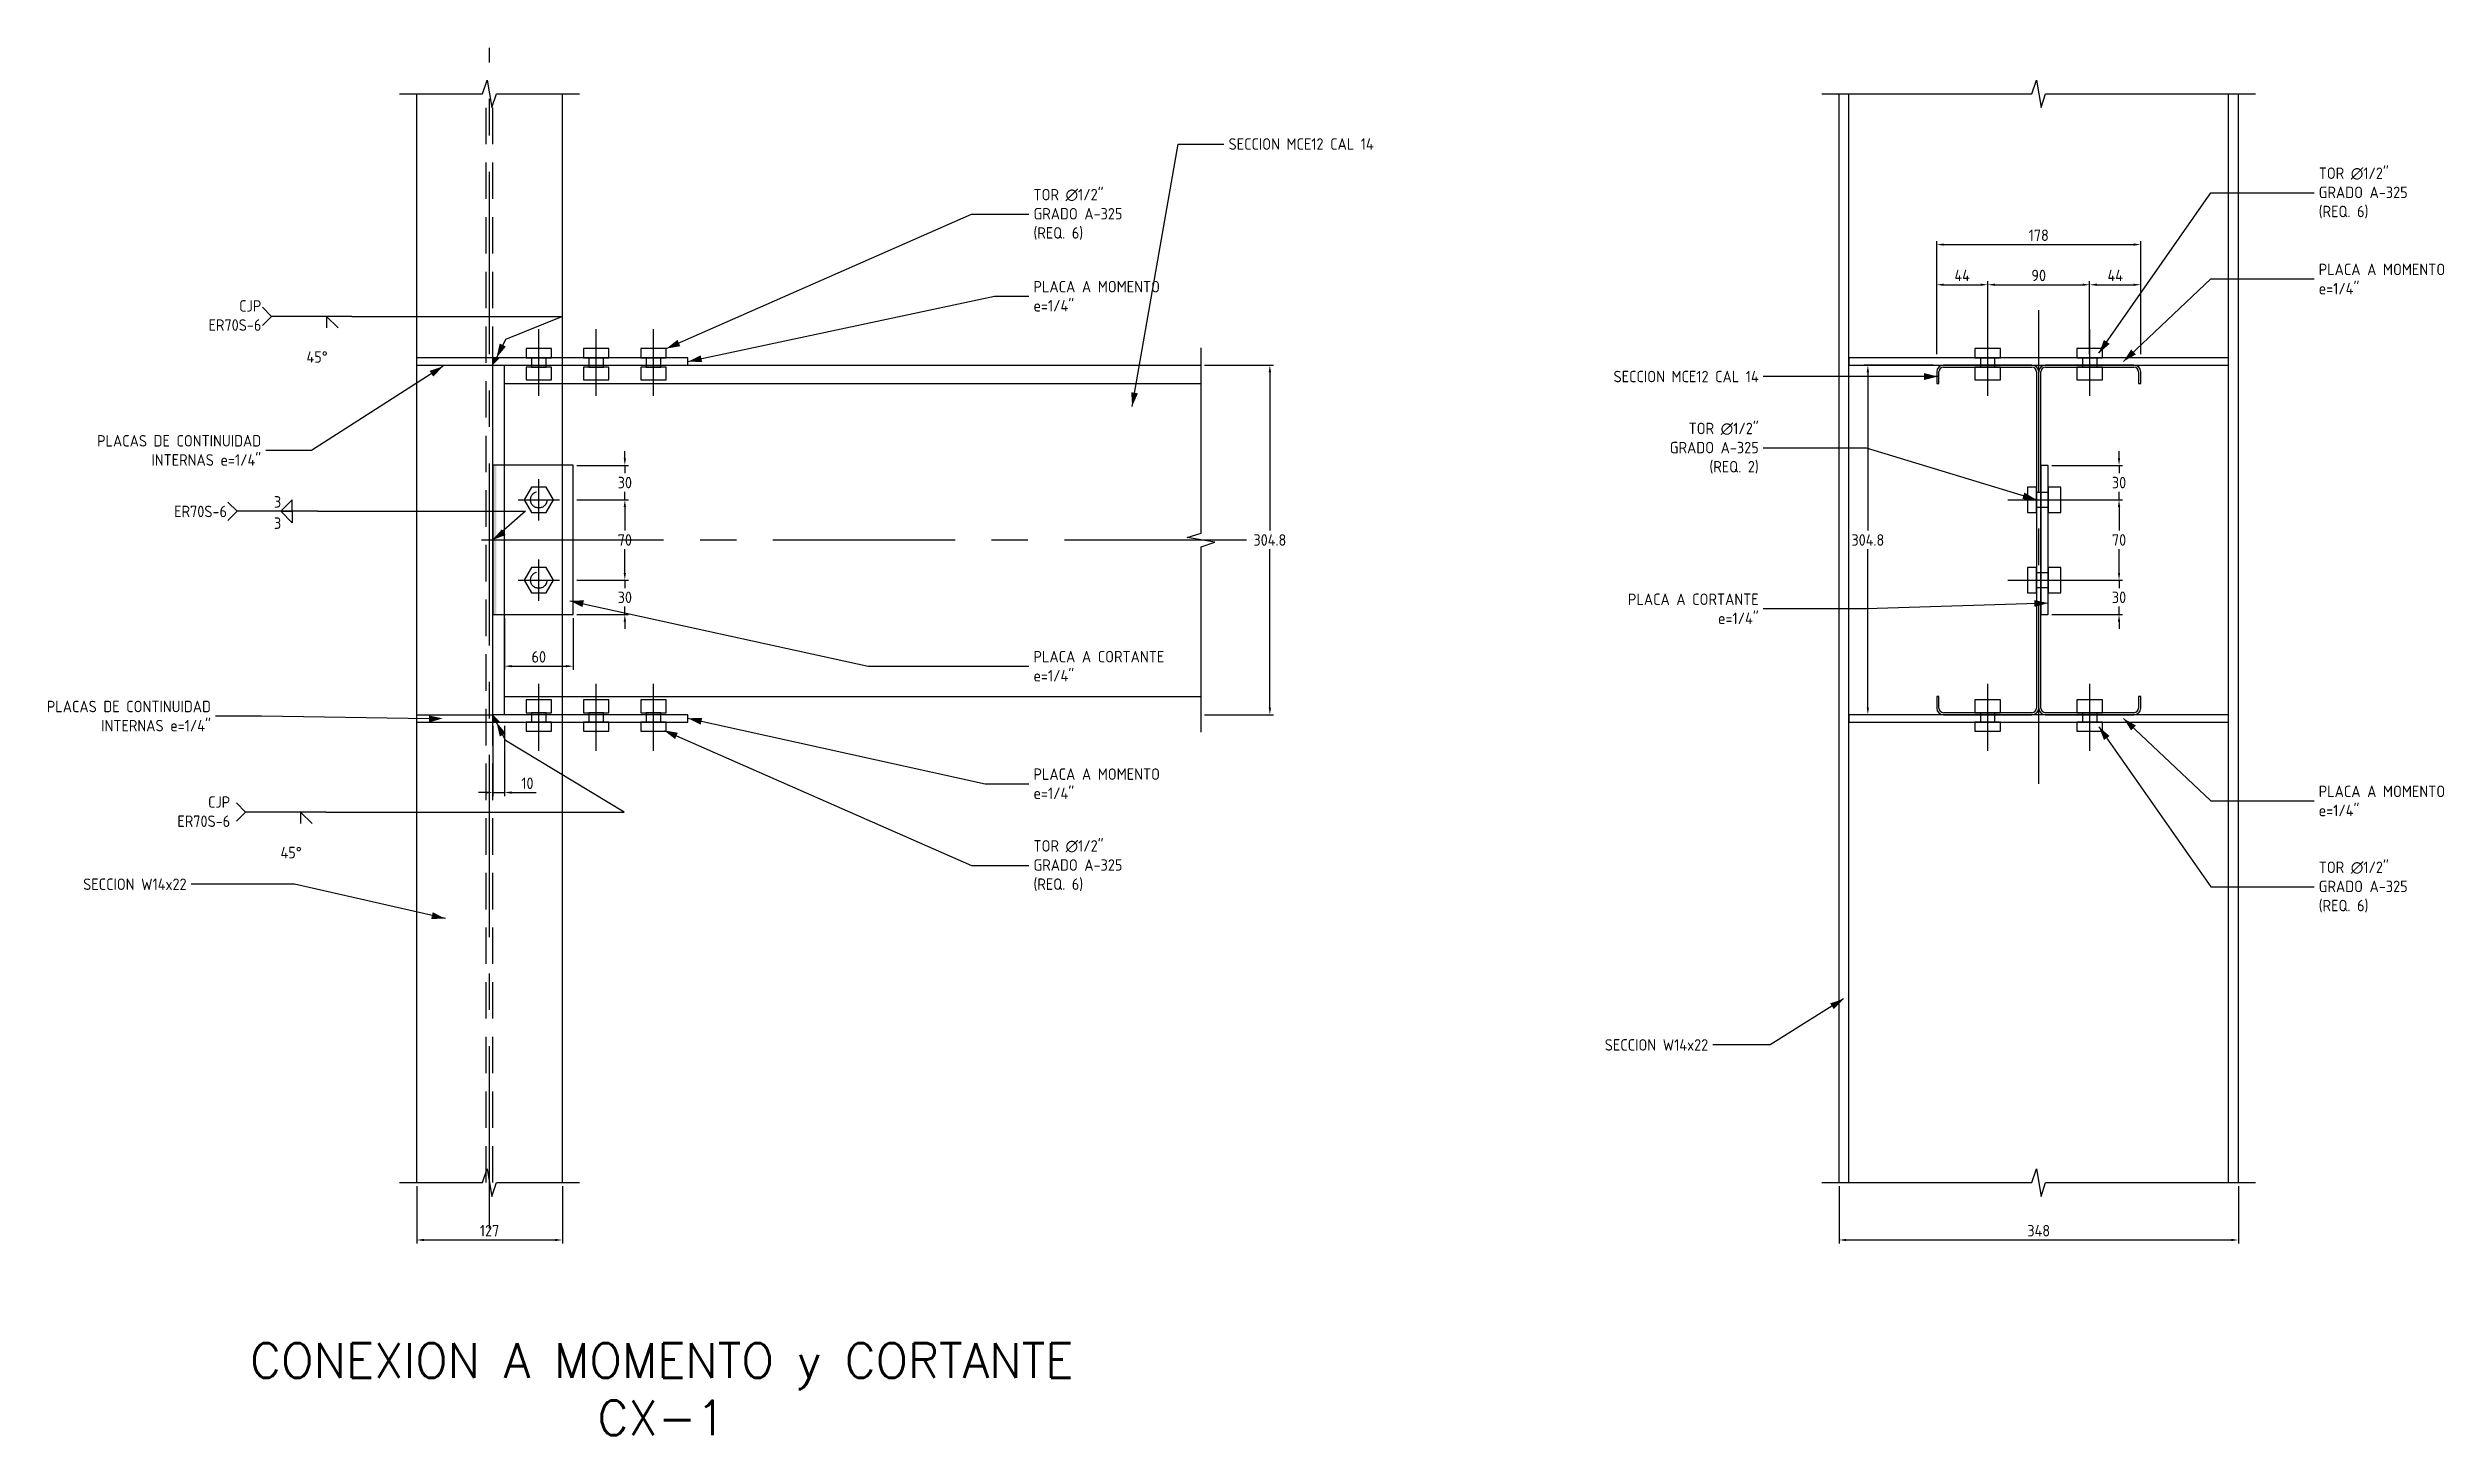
# Model space of a CAD drawing. Header units: millimetres. Extents: x 654 to 11880, y -1480 to 1529.
# Drawn here: x 715 to 2803, y 320 to 1529 of the extents above; entities that cross this region are included whole.
import ezdxf

# ---------------------------------------------------------------- set-up
doc = ezdxf.new("R2010")
doc.units = ezdxf.units.MM
doc.header["$LTSCALE"] = 5
doc.linetypes.add('CENTER', pattern=[50.8, 31.75, -6.35, 6.35, -6.35])
doc.linetypes.add('HIDDEN', pattern=[9.525, 6.35, -3.175])
doc.layers.add('TRAZO-01', color=8, linetype='Continuous')
doc.layers.add('TRAZOS-01', color=8, linetype='Continuous')
doc.styles.add('ISO Proportional', font='isocp.shx')
doc.styles.add('X200-000', font='simplex.shx')
doc.dimstyles.new('STD 05', dxfattribs={"dimscale": 5, "dimtxt": 2, "dimasz": 1.25, "dimexe": 0.625, "dimexo": 0.625, "dimtad": 1, "dimzin": 12, "dimtxsty": 'ISO Proportional', "dimcen": 2.5, "dimclrt": 2, "dimazin": 3, "dimtfac": 1, "dimtmove": 0, "dimatfit": 1})

msp = doc.modelspace()

# ---------------------------------------------------------------- texts
at = {"layer": 'TRAZO-01', "color": 7, "insert": (1250, 380), "char_height": 30, "width": 836.37851, "attachment_point": 5, "style": 'X200-000'}
msp.add_mtext('CONEXION A MOMENTO y CORTANTE', dxfattribs=at)
at = {"layer": 'TRAZO-01', "color": 7, "insert": (1250, 335), "char_height": 30, "attachment_point": 5, "style": 'X200-000'}
msp.add_mtext('CX-1', dxfattribs=at)
at = {"layer": 'TRAZOS-01', "color": 2, "char_height": 10, "style": 'ISO Proportional'}
for s, insert, attachment_point in [('SECCION MCE12 CAL 14', (1744, 1445), 4), ('TOR ∅1/2"\\PGRADO A-325\\P(REQ. 6)', (2694, 1402.4), 4), ('TOR ∅1/2"\\PGRADO A-325\\P(REQ. 6)', (1574, 1383.75), 4), ('PLACA A MOMENTO\\Pe=1/4"', (2694, 1327.4), 4), ('PLACA A MOMENTO\\Pe=1/4"', (1574, 1312.4), 4), ('SECCION MCE12 CAL 14', (2206, 1242.4), 6), ('PLACAS DE CONTINUIDAD\\PINTERNAS e=1/4"', (900.978, 1178.056), 6), ('TOR ∅1/2"\\PGRADO A-325\\P(REQ. 2)', (2206, 1180), 6), ('PLACA A CORTANTE\\Pe=1/4"', (2206, 1040), 6), ('PLACA A CORTANTE\\Pe=1/4"', (1574, 990), 4), ('PLACAS DE CONTINUIDAD\\PINTERNAS e=1/4"', (857.194, 946.54), 6), ('PLACA A MOMENTO\\Pe=1/4"', (1574, 887.6), 4), ('PLACA A MOMENTO\\Pe=1/4"', (2694, 872.6), 4), ('TOR ∅1/2"\\PGRADO A-325\\P(REQ. 6)', (1574, 816.25), 4), ('TOR ∅1/2"\\PGRADO A-325\\P(REQ. 6)', (2694, 797.6), 4), ('SECCION W14x22', (836, 800), 6), ('SECCION W14x22', (2162, 660), 6)]:
    msp.add_mtext(s, dxfattribs=dict(at, insert=insert, attachment_point=attachment_point))
at = {"layer": 'TRAZOS-01', "color": 5, "char_height": 10, "attachment_point": 6, "style": 'ISO Proportional'}
for s, insert in [('CJP\\PER70S-6', (901.136, 1295.61)), (' \\P45°', (958.91, 1267.811)), ('ER70S-6', (871.188, 1124.844)), ('3', (918.455, 1133.178)), ('3', (918.455, 1114.613)), ('CJP\\PER70S-6', (873.984, 863.244)), (' \\P45°', (936.3, 835.931))]:
    msp.add_mtext(s, dxfattribs=dict(at, insert=insert))

# ---------------------------------------------------------------- blocks, each defined once
blk = doc.blocks.new('*D7')
at = {"layer": 'Defpoints', "color": 0, "transparency": 16777216}
for p in [(1102.9, 941.2), (1112.9, 941.2), (1112.9, 879.9)]:
    blk.add_point(p, dxfattribs=at)
at = {"layer": 'TRAZO-01', "color": 0, "lineweight": -2, "transparency": 16777216}
for p, q in [((1102.9, 938.1), (1102.9, 876.8)), ((1112.9, 938.1), (1112.9, 876.8)), ((1096.7, 879.9), (1090.4, 879.9)), ((1102.9, 879.9), (1112.9, 879.9)), ((1119.2, 879.9), (1140.7, 879.9))]:
    blk.add_line(p, q, dxfattribs=at)
at = {"layer": 'TRAZO-01', "color": 0, "transparency": 16777216}
for points in [[(1096.7, 880.9), (1096.7, 878.9), (1102.9, 879.9)], [(1119.2, 880.9), (1119.2, 878.9), (1112.9, 879.9)]]:
    blk.add_solid(points, dxfattribs=at)
at = {"layer": 'TRAZO-01', "color": 2, "transparency": 16777216, "insert": (1133, 888), "char_height": 10, "attachment_point": 5, "style": 'ISO Proportional'}
blk.add_mtext('10', dxfattribs=at)
blk = doc.blocks.new('*D13')
at = {"layer": 'Defpoints', "color": 0, "transparency": 16777216}
for p in [(1036.5, 540), (1163.5, 540), (1163.5, 490)]:
    blk.add_point(p, dxfattribs=at)
at = {"layer": 'TRAZO-01', "color": 0, "lineweight": -2, "transparency": 16777216}
for p, q in [((1036.5, 536.9), (1036.5, 486.9)), ((1163.5, 536.9), (1163.5, 486.9)), ((1042.8, 490), (1157.2, 490))]:
    blk.add_line(p, q, dxfattribs=at)
at = {"layer": 'TRAZO-01', "color": 0, "transparency": 16777216}
for points in [[(1042.8, 491), (1042.8, 489), (1036.5, 490)], [(1157.2, 491), (1157.2, 489), (1163.5, 490)]]:
    blk.add_solid(points, dxfattribs=at)
at = {"layer": 'TRAZO-01', "color": 2, "transparency": 16777216, "insert": (1100, 498.1), "char_height": 10, "attachment_point": 5, "style": 'ISO Proportional'}
blk.add_mtext('127', dxfattribs=at)
blk = doc.blocks.new('*D14')
at = {"layer": 'Defpoints', "color": 0, "transparency": 16777216}
for p in [(1112.9, 1035), (1172.9, 1035), (1172.9, 990)]:
    blk.add_point(p, dxfattribs=at)
at = {"layer": 'TRAZO-01', "color": 0, "lineweight": -2, "transparency": 16777216}
for p, q in [((1112.9, 1031.9), (1112.9, 986.9)), ((1172.9, 1031.9), (1172.9, 986.9)), ((1119.2, 990), (1166.7, 990))]:
    blk.add_line(p, q, dxfattribs=at)
at = {"layer": 'TRAZO-01', "color": 0, "transparency": 16777216}
for points in [[(1119.2, 991), (1119.2, 989), (1112.9, 990)], [(1166.7, 991), (1166.7, 989), (1172.9, 990)]]:
    blk.add_solid(points, dxfattribs=at)
at = {"layer": 'TRAZO-01', "color": 2, "transparency": 16777216, "insert": (1142.9, 998.1), "char_height": 10, "attachment_point": 5, "style": 'ISO Proportional'}
blk.add_mtext('60', dxfattribs=at)
blk = doc.blocks.new('*D15')
at = {"layer": 'Defpoints', "color": 0, "transparency": 16777216}
for p in [(1172.9, 1065), (1217.9, 1065), (1172.9, 1035)]:
    blk.add_point(p, dxfattribs=at)
at = {"layer": 'TRAZO-01', "color": 0, "lineweight": -2, "transparency": 16777216}
for p, q in [((1176, 1065), (1221, 1065)), ((1217.9, 1071.2), (1217.9, 1077.5)), ((1217.9, 1065), (1217.9, 1058.1)), ((1176, 1035), (1221, 1035)), ((1217.9, 1035), (1217.9, 1041.9)), ((1217.9, 1028.8), (1217.9, 1022.5))]:
    blk.add_line(p, q, dxfattribs=at)
at = {"layer": 'TRAZO-01', "color": 0, "transparency": 16777216}
for points in [[(1216.9, 1071.2), (1218.9, 1071.2), (1217.9, 1065)], [(1216.9, 1028.8), (1218.9, 1028.8), (1217.9, 1035)]]:
    blk.add_solid(points, dxfattribs=at)
at = {"layer": 'TRAZO-01', "color": 2, "transparency": 16777216, "insert": (1217.9, 1050), "char_height": 10, "attachment_point": 5, "style": 'ISO Proportional'}
blk.add_mtext('30', dxfattribs=at)
blk = doc.blocks.new('*D16')
at = {"layer": 'Defpoints', "color": 0, "transparency": 16777216}
for p in [(1172.9, 1135), (1217.9, 1135), (1172.9, 1065)]:
    blk.add_point(p, dxfattribs=at)
at = {"layer": 'TRAZO-01', "color": 0, "lineweight": -2, "transparency": 16777216}
for p, q in [((1176, 1135), (1221, 1135)), ((1217.9, 1128.8), (1217.9, 1108.1)), ((1217.9, 1071.2), (1217.9, 1091.9)), ((1176, 1065), (1221, 1065))]:
    blk.add_line(p, q, dxfattribs=at)
at = {"layer": 'TRAZO-01', "color": 0, "transparency": 16777216}
for points in [[(1216.9, 1128.8), (1218.9, 1128.8), (1217.9, 1135)], [(1216.9, 1071.2), (1218.9, 1071.2), (1217.9, 1065)]]:
    blk.add_solid(points, dxfattribs=at)
at = {"layer": 'TRAZO-01', "color": 2, "transparency": 16777216, "insert": (1217.9, 1100), "char_height": 10, "attachment_point": 5, "style": 'ISO Proportional'}
blk.add_mtext('70', dxfattribs=at)
blk = doc.blocks.new('*D17')
at = {"layer": 'Defpoints', "color": 0, "transparency": 16777216}
for p in [(1172.9, 1165), (1217.9, 1165), (1172.9, 1135)]:
    blk.add_point(p, dxfattribs=at)
at = {"layer": 'TRAZO-01', "color": 0, "lineweight": -2, "transparency": 16777216}
for p, q in [((1217.9, 1171.2), (1217.9, 1177.5)), ((1176, 1165), (1221, 1165)), ((1217.9, 1165), (1217.9, 1158.1)), ((1176, 1135), (1221, 1135)), ((1217.9, 1135), (1217.9, 1141.9)), ((1217.9, 1128.8), (1217.9, 1122.5))]:
    blk.add_line(p, q, dxfattribs=at)
at = {"layer": 'TRAZO-01', "color": 0, "transparency": 16777216}
for points in [[(1216.9, 1171.2), (1218.9, 1171.2), (1217.9, 1165)], [(1216.9, 1128.8), (1218.9, 1128.8), (1217.9, 1135)]]:
    blk.add_solid(points, dxfattribs=at)
at = {"layer": 'TRAZO-01', "color": 2, "transparency": 16777216, "insert": (1217.9, 1150), "char_height": 10, "attachment_point": 5, "style": 'ISO Proportional'}
blk.add_mtext('30', dxfattribs=at)
blk = doc.blocks.new('*D18')
at = {"layer": 'Defpoints', "color": 0, "transparency": 16777216}
for p in [(1720, 1252.4), (1780, 1252.4), (1720, 947.6)]:
    blk.add_point(p, dxfattribs=at)
at = {"layer": 'TRAZO-01', "color": 0, "lineweight": -2, "transparency": 16777216}
for p, q in [((1723.1, 1252.4), (1783.1, 1252.4)), ((1780, 1246.2), (1780, 1108.1)), ((1780, 953.9), (1780, 1091.9)), ((1723.1, 947.6), (1783.1, 947.6))]:
    blk.add_line(p, q, dxfattribs=at)
at = {"layer": 'TRAZO-01', "color": 0, "transparency": 16777216}
for points in [[(1779, 1246.2), (1781, 1246.2), (1780, 1252.4)], [(1779, 953.9), (1781, 953.9), (1780, 947.6)]]:
    blk.add_solid(points, dxfattribs=at)
at = {"layer": 'TRAZO-01', "color": 2, "transparency": 16777216, "insert": (1780, 1100), "char_height": 10, "attachment_point": 5, "style": 'ISO Proportional'}
blk.add_mtext('304.8', dxfattribs=at)
blk = doc.blocks.new('*D19')
at = {"layer": 'Defpoints', "color": 0, "transparency": 16777216}
for p in [(2276, 540), (2624, 540), (2624, 490)]:
    blk.add_point(p, dxfattribs=at)
at = {"layer": 'TRAZO-01', "color": 0, "lineweight": -2, "transparency": 16777216}
for p, q in [((2276, 536.9), (2276, 486.9)), ((2624, 536.9), (2624, 486.9)), ((2282.2, 490), (2617.8, 490))]:
    blk.add_line(p, q, dxfattribs=at)
at = {"layer": 'TRAZO-01', "color": 0, "transparency": 16777216}
for points in [[(2282.2, 491), (2282.2, 489), (2276, 490)], [(2617.8, 491), (2617.8, 489), (2624, 490)]]:
    blk.add_solid(points, dxfattribs=at)
at = {"layer": 'TRAZO-01', "color": 2, "transparency": 16777216, "insert": (2450, 498.1), "char_height": 10, "attachment_point": 5, "style": 'ISO Proportional'}
blk.add_mtext('348', dxfattribs=at)
blk = doc.blocks.new('*D24')
at = {"layer": 'Defpoints', "color": 0, "transparency": 16777216}
for p in [(2458.3, 1065), (2520, 1065), (2458.3, 1035)]:
    blk.add_point(p, dxfattribs=at)
at = {"layer": 'TRAZO-01', "color": 0, "lineweight": -2, "transparency": 16777216}
for p, q in [((2461.4, 1065), (2523.1, 1065)), ((2520, 1071.2), (2520, 1077.5)), ((2520, 1065), (2520, 1058.1)), ((2461.4, 1035), (2523.1, 1035)), ((2520, 1035), (2520, 1041.9)), ((2520, 1028.8), (2520, 1022.5))]:
    blk.add_line(p, q, dxfattribs=at)
at = {"layer": 'TRAZO-01', "color": 0, "transparency": 16777216}
for points in [[(2519, 1071.2), (2521, 1071.2), (2520, 1065)], [(2519, 1028.8), (2521, 1028.8), (2520, 1035)]]:
    blk.add_solid(points, dxfattribs=at)
at = {"layer": 'TRAZO-01', "color": 2, "transparency": 16777216, "insert": (2520, 1050), "char_height": 10, "attachment_point": 5, "style": 'ISO Proportional'}
blk.add_mtext('30', dxfattribs=at)
blk = doc.blocks.new('*D25')
at = {"layer": 'Defpoints', "color": 0, "transparency": 16777216}
for p in [(2458.3, 1135), (2520, 1135), (2458.3, 1065)]:
    blk.add_point(p, dxfattribs=at)
at = {"layer": 'TRAZO-01', "color": 0, "lineweight": -2, "transparency": 16777216}
for p, q in [((2461.4, 1135), (2523.1, 1135)), ((2520, 1128.8), (2520, 1108.1)), ((2520, 1071.2), (2520, 1091.9)), ((2461.4, 1065), (2523.1, 1065))]:
    blk.add_line(p, q, dxfattribs=at)
at = {"layer": 'TRAZO-01', "color": 0, "transparency": 16777216}
for points in [[(2519, 1128.8), (2521, 1128.8), (2520, 1135)], [(2519, 1071.2), (2521, 1071.2), (2520, 1065)]]:
    blk.add_solid(points, dxfattribs=at)
at = {"layer": 'TRAZO-01', "color": 2, "transparency": 16777216, "insert": (2520, 1100), "char_height": 10, "attachment_point": 5, "style": 'ISO Proportional'}
blk.add_mtext('70', dxfattribs=at)
blk = doc.blocks.new('*D26')
at = {"layer": 'Defpoints', "color": 0, "transparency": 16777216}
for p in [(2458.3, 1165), (2520, 1165), (2458.3, 1135)]:
    blk.add_point(p, dxfattribs=at)
at = {"layer": 'TRAZO-01', "color": 0, "lineweight": -2, "transparency": 16777216}
for p, q in [((2520, 1171.2), (2520, 1177.5)), ((2461.4, 1165), (2523.1, 1165)), ((2520, 1165), (2520, 1158.1)), ((2461.4, 1135), (2523.1, 1135)), ((2520, 1135), (2520, 1141.9)), ((2520, 1128.8), (2520, 1122.5))]:
    blk.add_line(p, q, dxfattribs=at)
at = {"layer": 'TRAZO-01', "color": 0, "transparency": 16777216}
for points in [[(2519, 1171.2), (2521, 1171.2), (2520, 1165)], [(2519, 1128.8), (2521, 1128.8), (2520, 1135)]]:
    blk.add_solid(points, dxfattribs=at)
at = {"layer": 'TRAZO-01', "color": 2, "transparency": 16777216, "insert": (2520, 1150), "char_height": 10, "attachment_point": 5, "style": 'ISO Proportional'}
blk.add_mtext('30', dxfattribs=at)
blk = doc.blocks.new('*D27')
at = {"layer": 'Defpoints', "color": 0, "transparency": 16777216}
for p in [(2301.1, 1252.4), (2361.1, 1252.4), (2361.1, 947.6)]:
    blk.add_point(p, dxfattribs=at)
at = {"layer": 'TRAZO-01', "color": 0, "lineweight": -2, "transparency": 16777216}
for p, q in [((2358, 1252.4), (2298, 1252.4)), ((2301.1, 1246.2), (2301.1, 1108.1)), ((2301.1, 953.9), (2301.1, 1091.9)), ((2358, 947.6), (2298, 947.6))]:
    blk.add_line(p, q, dxfattribs=at)
at = {"layer": 'TRAZO-01', "color": 0, "transparency": 16777216}
for points in [[(2300.1, 1246.2), (2302.1, 1246.2), (2301.1, 1252.4)], [(2300.1, 953.9), (2302.1, 953.9), (2301.1, 947.6)]]:
    blk.add_solid(points, dxfattribs=at)
at = {"layer": 'TRAZO-01', "color": 2, "transparency": 16777216, "insert": (2301.1, 1100), "char_height": 10, "attachment_point": 5, "style": 'ISO Proportional'}
blk.add_mtext('304.8', dxfattribs=at)
blk = doc.blocks.new('*D61')
at = {"layer": 'Defpoints', "color": 0, "transparency": 16777216}
for p in [(2405.6, 1322.4), (2361.1, 1258.8), (2405.6, 1258.8)]:
    blk.add_point(p, dxfattribs=at)
at = {"layer": 'TRAZO-01', "color": 0, "lineweight": -2, "transparency": 16777216}
for p, q in [((2361.1, 1261.9), (2361.1, 1325.5)), ((2367.3, 1322.4), (2399.3, 1322.4)), ((2405.6, 1261.9), (2405.6, 1325.5))]:
    blk.add_line(p, q, dxfattribs=at)
at = {"layer": 'TRAZO-01', "color": 0, "transparency": 16777216}
for points in [[(2367.3, 1323.4), (2367.3, 1321.4), (2361.1, 1322.4)], [(2399.3, 1323.4), (2399.3, 1321.4), (2405.6, 1322.4)]]:
    blk.add_solid(points, dxfattribs=at)
at = {"layer": 'TRAZO-01', "color": 2, "transparency": 16777216, "insert": (2383.3, 1330.5), "char_height": 10, "width": 31.414, "attachment_point": 5, "style": 'ISO Proportional'}
blk.add_mtext('44', dxfattribs=at)
blk = doc.blocks.new('*D62')
at = {"layer": 'Defpoints', "color": 0, "transparency": 16777216}
for p in [(2494.4, 1322.4), (2405.6, 1258.8), (2494.4, 1258.8)]:
    blk.add_point(p, dxfattribs=at)
at = {"layer": 'TRAZO-01', "color": 0, "lineweight": -2, "transparency": 16777216}
for p, q in [((2405.6, 1261.9), (2405.6, 1325.5)), ((2411.8, 1322.4), (2488.2, 1322.4)), ((2494.4, 1261.9), (2494.4, 1325.5))]:
    blk.add_line(p, q, dxfattribs=at)
at = {"layer": 'TRAZO-01', "color": 0, "transparency": 16777216}
for points in [[(2411.8, 1323.4), (2411.8, 1321.4), (2405.6, 1322.4)], [(2488.2, 1323.4), (2488.2, 1321.4), (2494.4, 1322.4)]]:
    blk.add_solid(points, dxfattribs=at)
at = {"layer": 'TRAZO-01', "color": 2, "transparency": 16777216, "insert": (2450, 1330.5), "char_height": 10, "attachment_point": 5, "style": 'ISO Proportional'}
blk.add_mtext('90', dxfattribs=at)
blk = doc.blocks.new('*D63')
at = {"layer": 'Defpoints', "color": 0, "transparency": 16777216}
for p in [(2538.9, 1322.4), (2494.4, 1258.8), (2538.9, 1258.8)]:
    blk.add_point(p, dxfattribs=at)
at = {"layer": 'TRAZO-01', "color": 0, "lineweight": -2, "transparency": 16777216}
for p, q in [((2494.4, 1261.9), (2494.4, 1325.5)), ((2500.7, 1322.4), (2532.7, 1322.4)), ((2538.9, 1261.9), (2538.9, 1325.5))]:
    blk.add_line(p, q, dxfattribs=at)
at = {"layer": 'TRAZO-01', "color": 0, "transparency": 16777216}
for points in [[(2500.7, 1323.4), (2500.7, 1321.4), (2494.4, 1322.4)], [(2532.7, 1323.4), (2532.7, 1321.4), (2538.9, 1322.4)]]:
    blk.add_solid(points, dxfattribs=at)
at = {"layer": 'TRAZO-01', "color": 2, "transparency": 16777216, "insert": (2516.7, 1330.5), "char_height": 10, "attachment_point": 5, "style": 'ISO Proportional'}
blk.add_mtext('44', dxfattribs=at)
blk = doc.blocks.new('*D64')
at = {"layer": 'Defpoints', "color": 0, "transparency": 16777216}
for p in [(2538.9, 1357.4), (2361.1, 1258.8), (2538.9, 1258.8)]:
    blk.add_point(p, dxfattribs=at)
at = {"layer": 'TRAZO-01', "color": 0, "lineweight": -2, "transparency": 16777216}
for p, q in [((2361.1, 1261.9), (2361.1, 1360.5)), ((2367.3, 1357.4), (2532.7, 1357.4)), ((2538.9, 1261.9), (2538.9, 1360.5))]:
    blk.add_line(p, q, dxfattribs=at)
at = {"layer": 'TRAZO-01', "color": 0, "transparency": 16777216}
for points in [[(2367.3, 1358.4), (2367.3, 1356.4), (2361.1, 1357.4)], [(2532.7, 1358.4), (2532.7, 1356.4), (2538.9, 1357.4)]]:
    blk.add_solid(points, dxfattribs=at)
at = {"layer": 'TRAZO-01', "color": 2, "transparency": 16777216, "insert": (2450, 1365.5), "char_height": 10, "width": 26, "attachment_point": 5, "style": 'ISO Proportional'}
blk.add_mtext('178', dxfattribs=at)

# ---------------------------------------------------------------- dimensions: what is measured, and where the dimension line sits
at = {"layer": 'TRAZO-01'}
for base, p1, p2, text, picture, middle in [((2538.9, 1357.4), (2361.1, 1258.75), (2538.9, 1258.75), '178', '*D64', (2450, 1365.525)), ((2405.55, 1322.4), (2361.1, 1258.75), (2405.55, 1258.75), '44', '*D61', (2383.325, 1330.525)), ((2494.45, 1322.4), (2405.55, 1258.75), (2494.45, 1258.75), '90', '*D62', (2450, 1330.525)), ((2538.9, 1322.4), (2494.45, 1258.75), (2538.9, 1258.75), '44', '*D63', (2516.675, 1330.525))]:
    dim = msp.add_linear_dim(base=base, p1=p1, p2=p2, text=text, dimstyle='STD 05', dxfattribs=at)
    dim.commit()
    dim.dimension.update_dxf_attribs({"geometry": picture, "text_midpoint": middle})
for base, p1, p2, picture, middle in [((1780, 1252.4), (1720, 947.6), (1720, 1252.4), '*D18', (1780, 1100)), ((2301.1, 1252.4), (2361.1, 947.6), (2361.1, 1252.4), '*D27', (2301.1, 1100)), ((1217.9, 1165), (1172.9, 1135), (1172.9, 1165), '*D17', (1217.9, 1150)), ((2520, 1165), (2458.25, 1135), (2458.25, 1165), '*D26', (2520, 1150)), ((1217.9, 1135), (1172.9, 1065), (1172.9, 1135), '*D16', (1217.9, 1100)), ((2520, 1135), (2458.25, 1065), (2458.25, 1135), '*D25', (2520, 1100)), ((1217.9, 1065), (1172.9, 1035), (1172.9, 1065), '*D15', (1217.9, 1050)), ((2520, 1065), (2458.25, 1035), (2458.25, 1065), '*D24', (2520, 1050))]:
    dim = msp.add_linear_dim(base=base, p1=p1, p2=p2, angle=90, dimstyle='STD 05', dxfattribs=at)
    dim.commit()
    dim.dimension.update_dxf_attribs({"geometry": picture, "text_midpoint": middle})
for base, p1, p2, picture, middle in [((1172.9, 990), (1112.9, 1035.026), (1172.9, 1035), '*D14', (1142.9, 998.125)), ((1112.9, 879.9), (1102.9, 941.25), (1112.9, 941.25), '*D7', (1133.029, 888.025)), ((1163.5, 490), (1036.5, 540), (1163.5, 540), '*D13', (1100, 498.126)), ((2624, 490), (2276, 540), (2624, 540), '*D19', (2450, 498.125))]:
    dim = msp.add_linear_dim(base=base, p1=p1, p2=p2, dimstyle='STD 05', dxfattribs=at)
    dim.commit()
    dim.dimension.update_dxf_attribs({"geometry": picture, "text_midpoint": middle})

# ---------------------------------------------------------------- hatches: boundary and pattern name
at = {"layer": 'TRAZOS-01'}
for points in [[(1102.9, 1252.4), (1102.9, 1258.75), (1109.25, 1258.75)], [(1102.9, 1035.03), (1105.9, 1035.03), (1105.9, 1165.03), (1102.9, 1165.03)], [(1102.9, 947.6), (1102.9, 941.25), (1109.25, 941.25)]]:
    msp.add_hatch(color=5, dxfattribs=at).paths.add_polyline_path(points)

# ---------------------------------------------------------------- linework, layer by layer
at = {"color": 5}
for p, q in [((958, 1294.762), (958, 1284.762)), ((968, 1284.762), (958, 1294.762)), ((935.389, 862.882), (935.389, 852.882)), ((945.389, 852.882), (935.389, 862.882))]:
    msp.add_line(p, q, dxfattribs=at)
for points in [[(980, 1294.762), (1163.5, 1294.762), (1114, 1274.75), (1106, 1258.75)], [(950, 1125), (1131.226, 1125), (1102.9, 1100.026)], [(957.389, 862.882), (1217.295, 862.882), (1114, 925.25), (1106, 941.25)]]:
    msp.add_lwpolyline(points, dxfattribs=at)
at = {"layer": 'TRAZOS-01', "color": 1, "linetype": 'CENTER'}
for p, q in [((1100, 500), (1100, 1528.75)), ((2450, 887.6), (2450, 1312.4)), ((2450, 887.6), (2450, 1312.4)), ((1142.9, 1225.5), (1142.9, 1283.75)), ((1192.899, 1225.5), (1192.899, 1283.75)), ((1242.903, 1225.5), (1242.903, 1283.75)), ((2405.55, 1225.5), (2405.55, 1283.75)), ((2494.45, 1225.5), (2494.45, 1283.75)), ((1142.9, 1117), (1142.9, 1153)), ((1124.9, 1135), (1160.9, 1135)), ((2423.1, 1135), (2483.25, 1135)), ((1092.9, 1100), (1760, 1100)), ((1124.9, 1065), (1160.9, 1065)), ((1142.9, 1047), (1142.9, 1083)), ((2423.1, 1065), (2483.25, 1065)), ((1142.9, 916.25), (1142.9, 974.5)), ((1192.9, 916.25), (1192.9, 974.5)), ((1242.9, 916.25), (1242.9, 974.5)), ((2405.55, 916.25), (2405.55, 974.5)), ((2494.45, 916.25), (2494.45, 974.5))]:
    msp.add_line(p, q, dxfattribs=at)
at = {"layer": 'TRAZOS-01', "color": 7}
for p, q in [((1036.5, 540), (1036.5, 1488.75)), ((1163.5, 540), (1163.5, 1488.75)), ((2276, 540), (2276, 1488.75)), ((2284.5, 540), (2284.5, 1488.75)), ((2615.5, 540), (2615.5, 1488.75)), ((2624, 540), (2624, 1488.75))]:
    msp.add_line(p, q, dxfattribs=at)
at = {"layer": 'TRAZOS-01', "color": 30, "linetype": 'HIDDEN', "true_color": 0xf26722}
msp.add_line((1097.1, 540), (1097.1, 1488.75), dxfattribs=at)
at = {"layer": 'TRAZOS-01', "color": 8, "linetype": 'HIDDEN'}
msp.add_line((1102.9, 540), (1102.9, 1488.75), dxfattribs=at)
at = {"layer": 'TRAZOS-01', "color": 2}
for p, q in [((1660, 1216.4), (1700, 1445)), ((1700, 1445), (1740, 1445)), ((2502.45, 1262.75), (2600, 1402.4)), ((2600, 1402.4), (2690, 1402.4)), ((1254.003, 1266.75), (1520, 1383.75)), ((1520, 1383.75), (1570, 1383.75)), ((2523.9, 1255.575), (2600, 1327.4)), ((2600, 1327.4), (2690, 1327.4)), ((1272.903, 1255.4), (1540, 1312.4)), ((1540, 1312.4), (1570, 1312.4)), ((1059.478, 1251.306), (944.978, 1178.056)), ((2300, 1242.4), (2210, 1242.4)), ((2362.1, 1242.4), (2300, 1242.4)), ((944.978, 1178.056), (904.978, 1178.056)), ((2300, 1180), (2210, 1180)), ((2448.1, 1135), (2300, 1180)), ((1169.9, 1047), (1430, 990)), ((2458.25, 1045), (2300, 1040)), ((2300, 1040), (2210, 1040)), ((1430, 990), (1570, 990)), ((901.194, 946.54), (861.194, 946.54)), ((1047.24, 944.017), (901.194, 946.54)), ((1272.9, 944.6), (1532, 887.6)), ((2523.9, 944.425), (2600, 872.6)), ((1262.9, 929.25), (1520, 816.25)), ((2502.45, 937.25), (2600, 797.6)), ((1532, 887.6), (1570, 887.6)), ((2600, 872.6), (2690, 872.6)), ((1520, 816.25), (1570, 816.25)), ((930, 800), (840, 800)), ((1061.5, 770), (930, 800)), ((2600, 797.6), (2690, 797.6)), ((2280, 700), (2216, 660)), ((2216, 660), (2166, 660))]:
    msp.add_line(p, q, dxfattribs=at)
at = {"layer": 'TRAZOS-01', "color": 5}
for p, q in [((910, 1294.762), (902, 1302.762)), ((910, 1294.762), (902, 1286.762)), ((980, 1294.762), (910, 1294.762)), ((880, 1125), (872, 1133)), ((880, 1125), (872, 1117)), ((950, 1125), (880, 1125)), ((887.389, 862.882), (879.389, 870.882)), ((887.389, 862.882), (879.389, 854.882)), ((957.389, 862.882), (887.389, 862.882))]:
    msp.add_line(p, q, dxfattribs=at)
at = {"layer": 'TRAZOS-01', "color": 2, "linetype": 'HIDDEN', "true_color": 0xf1eb1f}
for p, q in [((1102.9, 1252.4), (1102.9, 1258.75)), ((1102.9, 941.25), (1102.9, 947.6))]:
    msp.add_line(p, q, dxfattribs=at)
at = {"layer": 'TRAZOS-01', "color": 4, "linetype": 'Continuous'}
for p, q in [((1102.9, 947.6), (1102.9, 1252.4)), ((1112.9, 947.6), (1112.9, 1252.4))]:
    msp.add_line(p, q, dxfattribs=at)
at = {"layer": 'TRAZOS-01', "color": 4}
for p, q in [((1112.9, 1236.4), (1163.5, 1236.4)), ((1163.5, 1252.4), (1720, 1252.4)), ((1163.5, 1236.4), (1720, 1236.4)), ((2361.1, 1246.503), (2361.1, 1236.4)), ((2361.1, 1236.4), (2362.997, 1236.4)), ((2362.997, 1236.4), (2362.997, 1246.503)), ((2444.103, 1252.4), (2366.997, 1252.4)), ((2366.997, 1250.503), (2444.103, 1250.503)), ((2448.103, 1246.503), (2448.103, 953.497)), ((2451.897, 953.497), (2451.897, 1246.503)), ((2533.003, 1252.4), (2455.897, 1252.4)), ((2455.897, 1250.503), (2533.003, 1250.503)), ((2537.003, 1246.503), (2537.003, 1236.4)), ((2537.003, 1236.4), (2538.9, 1236.4)), ((2538.9, 1236.4), (2538.9, 1246.503)), ((1112.9, 963.6), (1163.5, 963.6)), ((1163.5, 963.6), (1720, 963.6)), ((2362.997, 963.6), (2361.1, 963.6)), ((2361.1, 963.6), (2361.1, 953.497)), ((2362.997, 953.497), (2362.997, 963.6)), ((2538.9, 963.6), (2537.003, 963.6)), ((2537.003, 963.6), (2537.003, 953.497)), ((2538.9, 953.497), (2538.9, 963.6)), ((2444.103, 949.497), (2366.997, 949.497)), ((2366.997, 947.6), (2444.103, 947.6)), ((2533.003, 949.497), (2455.897, 949.497)), ((2455.897, 947.6), (2533.003, 947.6))]:
    msp.add_line(p, q, dxfattribs=at)
at = {"layer": 'TRAZOS-01'}
for points in [[(1021.5, 1488.75), (1094, 1488.75), (1098, 1500.75), (1102, 1476.75), (1106, 1488.75), (1178.5, 1488.75)], [(2261, 1488.75), (2444, 1488.75), (2448, 1500.75), (2452, 1476.75), (2456, 1488.75), (2639, 1488.75)], [(1720, 932.6), (1720, 1094), (1732, 1098), (1708, 1102), (1720, 1106), (1720, 1267.4)], [(1021.5, 540), (1094, 540), (1098, 552), (1102, 528), (1106, 540), (1178.5, 540)], [(2261, 540), (2444, 540), (2448, 552), (2452, 528), (2456, 540), (2639, 540)]]:
    msp.add_lwpolyline(points, dxfattribs=at)
at = {"layer": 'TRAZOS-01', "color": 2}
msp.add_lwpolyline([(1036.5, 1252.4), (1272.903, 1252.4), (1272.903, 1258.75), (1036.5, 1258.75)], dxfattribs=at)
at = {"layer": 'TRAZOS-01', "color": 3, "linetype": 'HIDDEN'}
for points in [[(1131.8, 1258.75), (1154, 1258.75), (1154, 1266.75), (1131.8, 1266.75)], [(1136.55, 1250.5), (1149.25, 1250.5), (1149.25, 1258.75), (1136.55, 1258.75)], [(1131.8, 1239.4), (1154, 1239.4), (1154, 1250.5), (1131.8, 1250.5)], [(1155.717, 1135), (1149.309, 1146.1), (1136.491, 1146.1), (1130.083, 1135), (1136.491, 1123.9), (1149.309, 1123.9)], [(1155.717, 1065), (1149.309, 1076.1), (1136.491, 1076.1), (1130.083, 1065), (1136.491, 1053.9), (1149.309, 1053.9)], [(1131.8, 949.5), (1154, 949.5), (1154, 960.6), (1131.8, 960.6)], [(1131.8, 933.25), (1154, 933.25), (1154, 941.25), (1131.8, 941.25)], [(1136.55, 941.25), (1149.25, 941.25), (1149.25, 949.5), (1136.55, 949.5)]]:
    msp.add_lwpolyline(points, close=True, dxfattribs=at)
at = {"layer": 'TRAZOS-01', "color": 3}
for points in [[(1181.799, 1258.75), (1203.999, 1258.75), (1203.999, 1266.75), (1181.799, 1266.75)], [(1186.549, 1250.5), (1199.249, 1250.5), (1199.249, 1258.75), (1186.549, 1258.75)], [(1231.803, 1258.75), (1254.003, 1258.75), (1254.003, 1266.75), (1231.803, 1266.75)], [(1236.553, 1250.5), (1249.253, 1250.5), (1249.253, 1258.75), (1236.553, 1258.75)], [(2394.45, 1258.75), (2416.65, 1258.75), (2416.65, 1266.75), (2394.45, 1266.75)], [(2399.2, 1250.5), (2411.9, 1250.5), (2411.9, 1258.75), (2399.2, 1258.75)], [(2483.35, 1258.75), (2505.55, 1258.75), (2505.55, 1266.75), (2483.35, 1266.75)], [(2488.1, 1250.5), (2500.8, 1250.5), (2500.8, 1258.75), (2488.1, 1258.75)], [(1181.799, 1239.4), (1203.999, 1239.4), (1203.999, 1250.5), (1181.799, 1250.5)], [(1231.803, 1239.4), (1254.003, 1239.4), (1254.003, 1250.5), (1231.803, 1250.5)], [(2394.45, 1239.4), (2416.65, 1239.4), (2416.65, 1250.5), (2394.45, 1250.5)], [(2483.35, 1239.4), (2505.55, 1239.4), (2505.55, 1250.5), (2483.35, 1250.5)], [(2440.1, 1123.9), (2448.1, 1123.9), (2448.1, 1146.1), (2440.1, 1146.1)], [(2448.1, 1128.65), (2458.25, 1128.65), (2458.25, 1141.35), (2448.1, 1141.35)], [(2458.25, 1123.9), (2469.35, 1123.9), (2469.35, 1146.1), (2458.25, 1146.1)], [(2440.1, 1053.9), (2448.1, 1053.9), (2448.1, 1076.1), (2440.1, 1076.1)], [(2448.1, 1058.65), (2458.25, 1058.65), (2458.25, 1071.35), (2448.1, 1071.35)], [(2458.25, 1053.9), (2469.35, 1053.9), (2469.35, 1076.1), (2458.25, 1076.1)], [(1181.8, 949.5), (1204, 949.5), (1204, 960.6), (1181.8, 960.6)], [(1231.8, 949.5), (1254, 949.5), (1254, 960.6), (1231.8, 960.6)], [(2394.45, 949.5), (2416.65, 949.5), (2416.65, 960.6), (2394.45, 960.6)], [(2483.35, 949.5), (2505.55, 949.5), (2505.55, 960.6), (2483.35, 960.6)], [(1181.8, 933.25), (1204, 933.25), (1204, 941.25), (1181.8, 941.25)], [(1186.55, 941.25), (1199.25, 941.25), (1199.25, 949.5), (1186.55, 949.5)], [(1231.8, 933.25), (1254, 933.25), (1254, 941.25), (1231.8, 941.25)], [(1236.55, 941.25), (1249.25, 941.25), (1249.25, 949.5), (1236.55, 949.5)], [(2394.45, 933.25), (2416.65, 933.25), (2416.65, 941.25), (2394.45, 941.25)], [(2399.2, 941.25), (2411.9, 941.25), (2411.9, 949.5), (2399.2, 949.5)], [(2483.35, 933.25), (2505.55, 933.25), (2505.55, 941.25), (2483.35, 941.25)], [(2488.1, 941.25), (2500.8, 941.25), (2500.8, 949.5), (2488.1, 949.5)]]:
    msp.add_lwpolyline(points, close=True, dxfattribs=at)
at = {"layer": 'TRAZOS-01', "color": 2}
for points in [[(2284.5, 1252.4), (2615.5, 1252.4), (2615.5, 1258.75), (2284.5, 1258.75)], [(2284.5, 941.25), (2615.5, 941.25), (2615.5, 947.6), (2284.5, 947.6)]]:
    msp.add_lwpolyline(points, close=True, dxfattribs=at)
at = {"layer": 'TRAZOS-01', "color": 4, "linetype": 'HIDDEN'}
msp.add_lwpolyline([(1112.9, 1252.4), (1163.5, 1252.4)], dxfattribs=at)
at = {"layer": 'TRAZOS-01', "color": 41, "true_color": 0xf4ee51}
msp.add_lwpolyline([(1102.9, 1035.026), (1172.9, 1035.026), (1172.9, 1165.026), (1102.9, 1165.026)], close=True, dxfattribs=at)
at = {"layer": 'TRAZOS-01', "color": 4}
msp.add_lwpolyline([(2451.9, 1035), (2458.25, 1035), (2458.25, 1165), (2451.9, 1165)], close=True, dxfattribs=at)
at = {"layer": 'TRAZOS-01', "color": 5}
for points in [[(928, 1125), (928, 1135), (918, 1125)], [(928, 1125), (928, 1115), (918, 1125)]]:
    msp.add_lwpolyline(points, close=True, dxfattribs=at)
at = {"layer": 'TRAZOS-01', "color": 2, "linetype": 'ByBlock', "true_color": 0xf1eb1f}
for points in [[(1036.5, 947.6), (1102.9, 947.6)], [(1036.5, 941.25), (1102.9, 941.25)]]:
    msp.add_lwpolyline(points, dxfattribs=at)
at = {"layer": 'TRAZOS-01', "color": 2, "true_color": 0xf1eb1f}
msp.add_lwpolyline([(1102.9, 941.25), (1272.9, 941.25), (1272.9, 947.6), (1102.9, 947.6)], dxfattribs=at)
at = {"layer": 'TRAZOS-01', "color": 3, "linetype": 'HIDDEN'}
for centre in [(1142.9, 1135), (1142.9, 1065)]:
    msp.add_circle(centre, 7.15, dxfattribs=at)
at = {"layer": 'TRAZOS-01', "color": 4}
for centre, radius, start, end in [((2366.997, 1246.503), 5.897, 90, 180), ((2366.997, 1246.503), 4, 90, 180), ((2444.103, 1246.503), 5.897, 0, 90), ((2444.103, 1246.503), 4, 0, 90), ((2455.897, 1246.503), 5.897, 90, 180), ((2455.897, 1246.503), 4, 90, 180), ((2533.003, 1246.503), 5.897, 0, 90), ((2533.003, 1246.503), 4, 0, 90), ((2366.997, 953.497), 5.897, 180, 270), ((2366.997, 953.497), 4, 180, 270), ((2444.103, 953.497), 5.897, 270, 0), ((2444.103, 953.497), 4, 270, 0), ((2455.897, 953.497), 5.897, 180, 270), ((2455.897, 953.497), 4, 180, 270), ((2533.003, 953.497), 5.897, 270, 0), ((2533.003, 953.497), 4, 270, 0)]:
    msp.add_arc(centre, radius, start, end, dxfattribs=at)
at = {"layer": 'TRAZOS-01', "color": 2}
for points in [[(1254.003, 1266.75), (1263.782, 1274.325), (1266.196, 1268.832)], [(2502.45, 1262.75), (2506.862, 1274.306), (2511.781, 1270.87)], [(1272.903, 1255.4), (1283.978, 1260.908), (1285.267, 1255.048)], [(2523.9, 1255.575), (2530.568, 1265.993), (2534.686, 1261.63)], [(1059.478, 1251.306), (1050.986, 1242.312), (1047.753, 1247.366)], [(2362.1, 1242.4), (2350.1, 1239.4), (2350.1, 1245.4)], [(1660, 1216.4), (1659.113, 1228.737), (1665.023, 1227.703)], [(2448.1, 1135), (2435.746, 1135.618), (2437.49, 1141.359)], [(1169.9, 1047), (1182.264, 1047.362), (1180.98, 1041.501)], [(2458.25, 1045), (2446.351, 1041.623), (2446.161, 1047.62)], [(1059.23, 944.506), (1047.363, 941.019), (1047.118, 947.014)], [(1272.9, 944.6), (1285.264, 944.952), (1283.975, 939.092)], [(2523.9, 944.425), (2534.686, 938.37), (2530.568, 934.007)], [(1251.914, 934.078), (1264.107, 931.996), (1261.693, 926.504)], [(2502.45, 937.25), (2511.781, 929.13), (2506.862, 925.694)], [(1061.5, 770), (1049.133, 769.744), (1050.468, 775.594)], [(2280, 700), (2271.414, 691.096), (2268.234, 696.184)]]:
    msp.add_solid(points, dxfattribs=at)
at = {"layer": 'TRAZOS-01', "color": 5}
for points in [[(1106, 1258.75), (1114.229, 1268.499), (1108.862, 1271.183)], [(1102.475, 1099.985), (1110.673, 1109.247), (1114.067, 1104.299)], [(1106, 941.25), (1108.862, 928.817), (1114.229, 931.501)]]:
    msp.add_solid(points, dxfattribs=at)

msp.set_redraw_order([(e.dxf.handle, doc.entitydb.next_handle()) for e in msp.query("TEXT MTEXT ATTDEF DIMENSION ARC_DIMENSION")])  # texts and dimensions are drawn at this point

doc.saveas('drawing.dxf')
